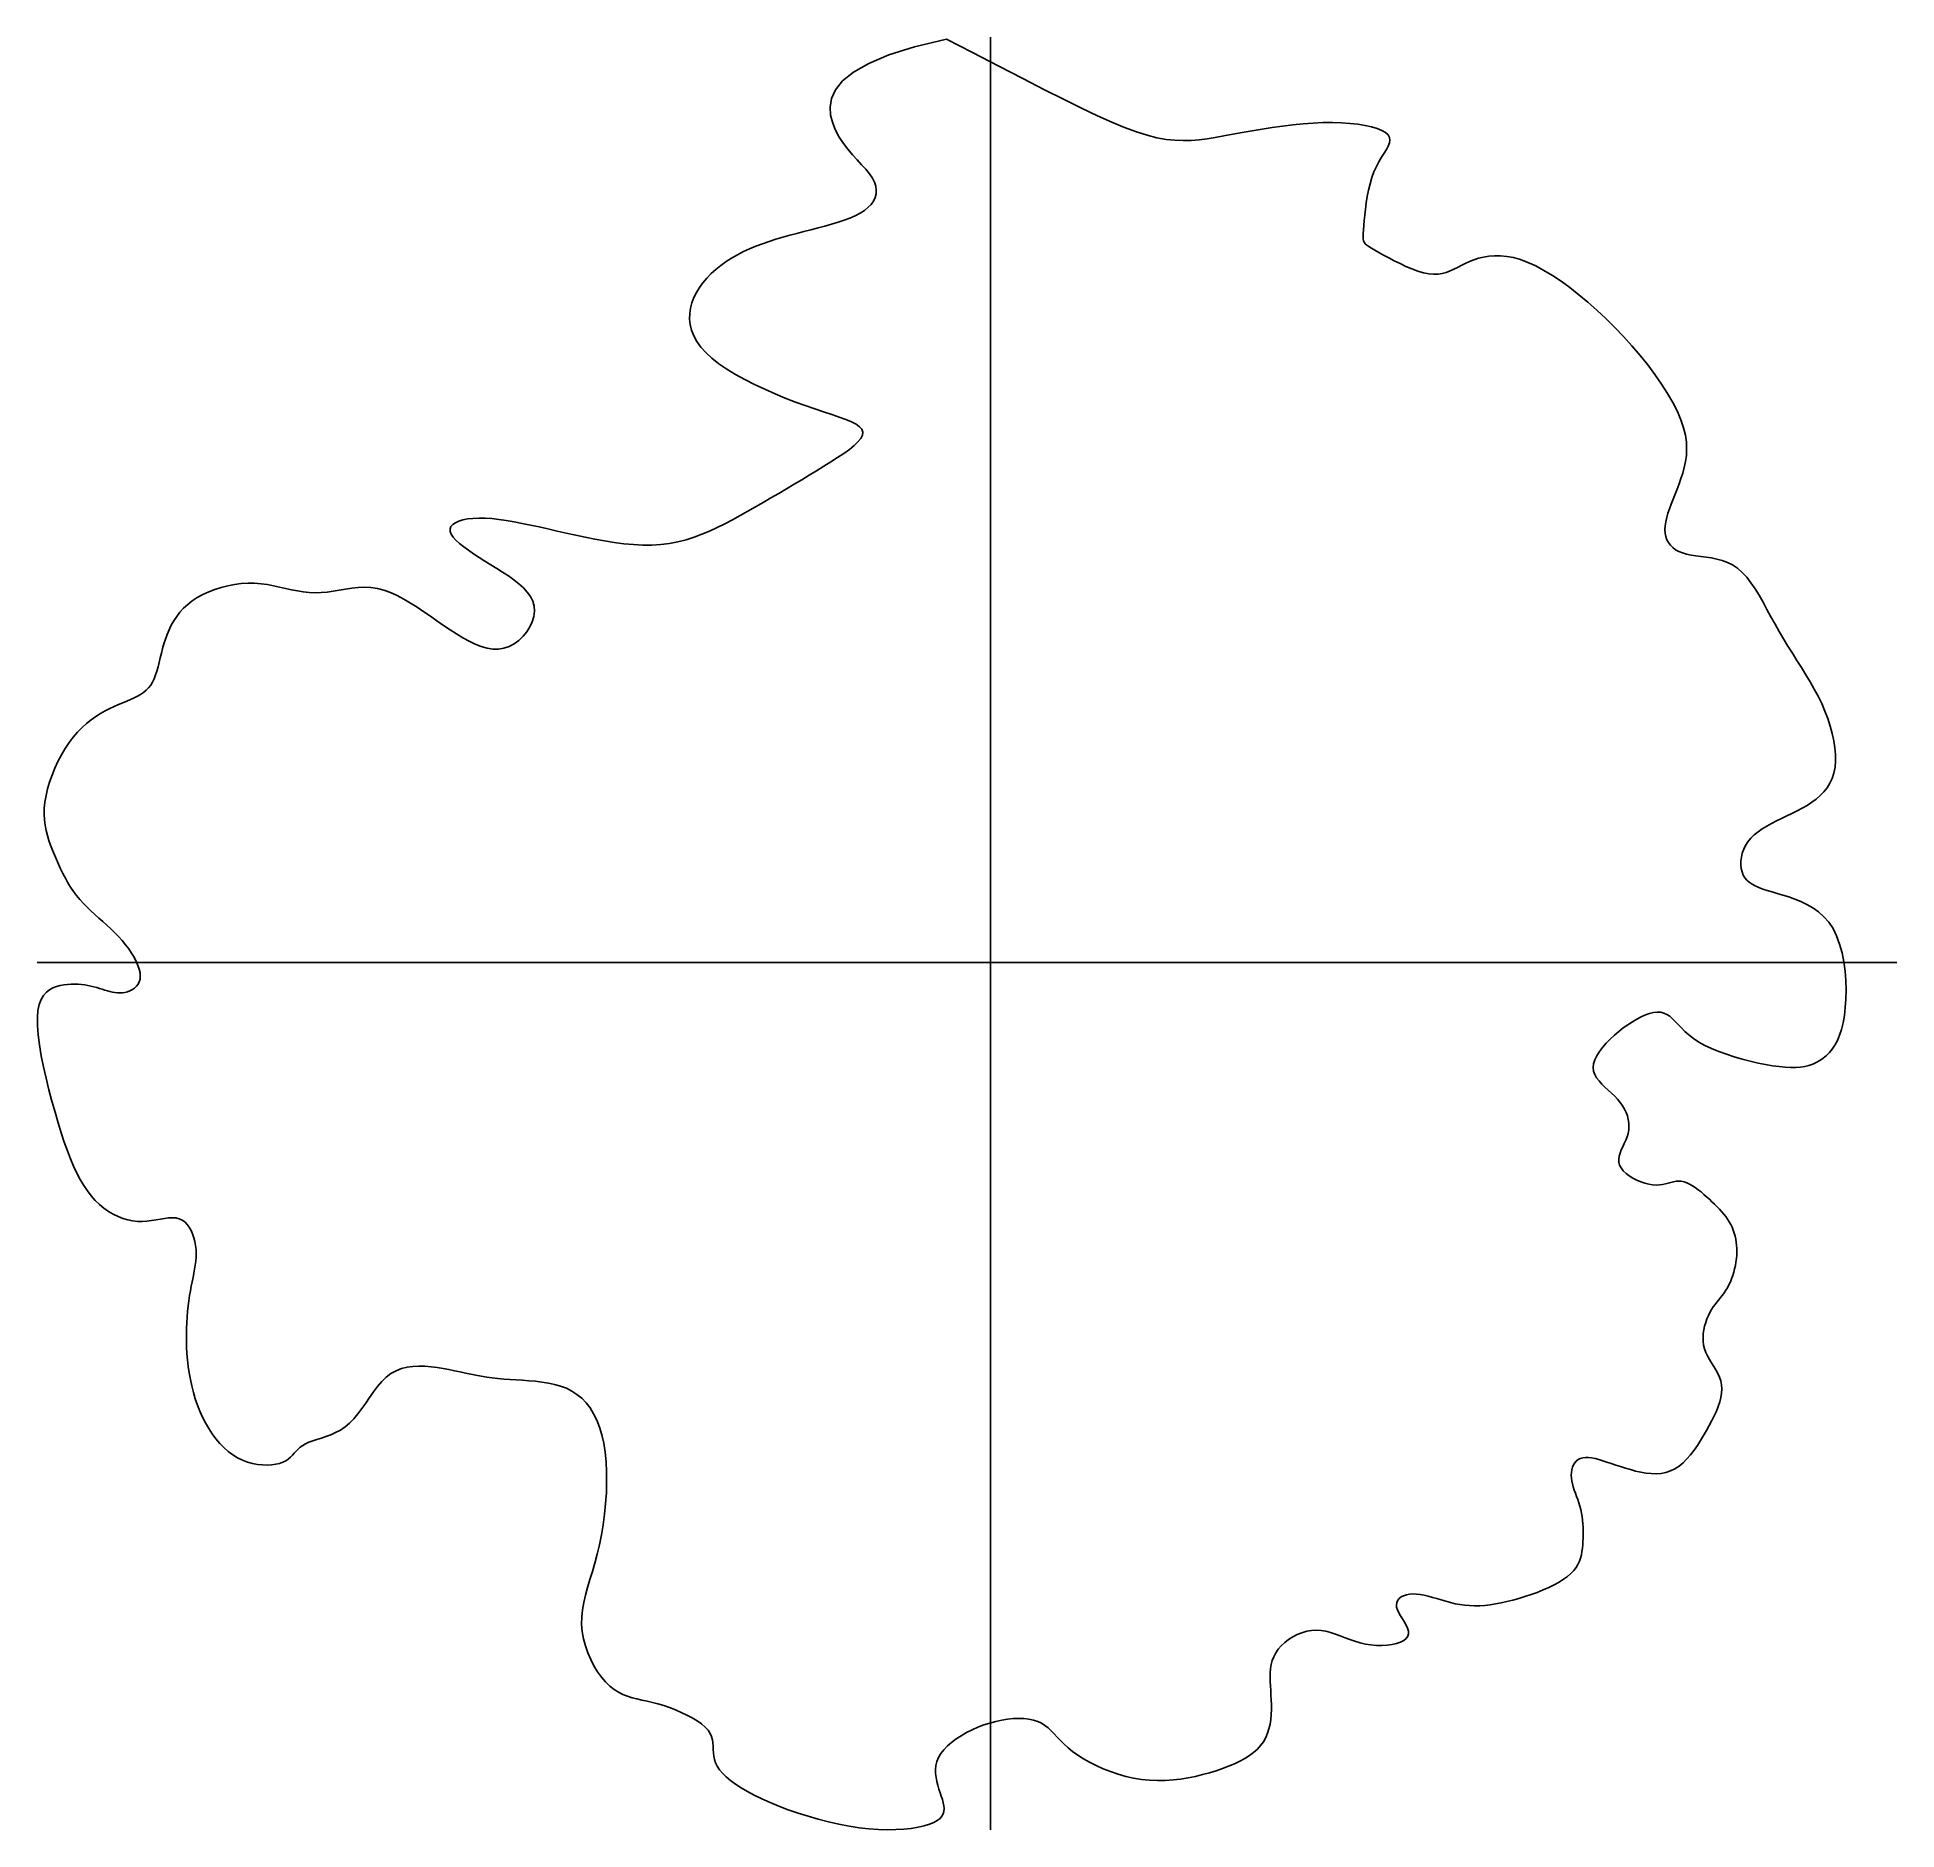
# Model space of a CAD drawing. Extents: x -5576 to 5301, y -5071 to 5410.
import ezdxf

# ---------------------------------------------------------------- set-up
doc = ezdxf.new("R2010")
doc.units = 0
doc.layers.get('0').update_dxf_attribs({"linetype": 'CONTINUOUS'})

msp = doc.modelspace()

# ---------------------------------------------------------------- linework, layer by layer
at = {"linetype": 'CONTINUOUS'}
for p, q in [((-445, 5354.17), (-594.76, 5306.59)), ((-258.44, 5399.37), (-445, 5354.17)), ((-106.21, 5320.55), (-258.44, 5399.37)), ((0, -5071.41), (0, 5409.95)), ((-712.47, 5256.97), (-801.52, 5205.96)), ((-594.76, 5306.59), (-712.47, 5256.97)), ((48.72, 5240.22), (-106.21, 5320.55)), ((188.96, 5167.69), (48.72, 5240.22)), ((-865.28, 5154.23), (-907.15, 5102.44)), ((-801.52, 5205.96), (-865.28, 5154.23)), ((315.64, 5102.7), (188.96, 5167.69)), ((-930.51, 5051.24), (-938.74, 5001.3)), ((-907.15, 5102.44), (-930.51, 5051.24)), ((429.85, 5044.99), (315.64, 5102.7)), ((532.72, 4994.29), (429.85, 5044.99)), ((-938.74, 5001.3), (-935.23, 4953.27)), ((-935.23, 4953.27), (-923.36, 4907.82)), ((-923.36, 4907.82), (-906.13, 4865.46)), ((625.34, 4950.35), (532.72, 4994.29)), ((708.83, 4912.89), (625.34, 4950.35)), ((784.3, 4881.67), (708.83, 4912.89)), ((1768.28, 4897.28), (1708.03, 4889.89)), ((1828.03, 4903.34), (1768.28, 4897.28)), ((1886.79, 4907.79), (1828.03, 4903.34)), ((1944.05, 4910.37), (1886.79, 4907.79)), ((1999.32, 4910.86), (1944.05, 4910.37)), ((2052.11, 4909.31), (1999.32, 4910.86)), ((2101.91, 4905.85), (2052.11, 4909.31)), ((2148.23, 4900.6), (2101.91, 4905.85)), ((2190.57, 4893.69), (2148.23, 4900.6)), ((-906.13, 4865.46), (-884.91, 4826.07)), ((-884.91, 4826.07), (-860.71, 4789.39)), ((-860.71, 4789.39), (-834.52, 4755.16)), ((852.86, 4856.41), (784.3, 4881.67)), ((915.58, 4836.82), (852.86, 4856.41)), ((973.37, 4822.42), (915.58, 4836.82)), ((1027.12, 4812.71), (973.37, 4822.42)), ((1077.71, 4807.19), (1027.12, 4812.71)), ((1126.01, 4805.33), (1077.71, 4807.19)), ((1172.89, 4806.63), (1126.01, 4805.33)), ((1219.25, 4810.58), (1172.89, 4806.63)), ((1265.96, 4816.68), (1219.25, 4810.58)), ((1313.89, 4824.41), (1265.96, 4816.68)), ((1363.93, 4833.27), (1313.89, 4824.41)), ((1416.72, 4842.78), (1363.93, 4833.27)), ((1472, 4852.64), (1416.72, 4842.78)), ((1529.27, 4862.55), (1472, 4852.64)), ((1588.03, 4872.25), (1529.27, 4862.55)), ((1647.78, 4881.45), (1588.03, 4872.25)), ((1708.03, 4889.89), (1647.78, 4881.45)), ((2228.44, 4885.23), (2190.57, 4893.69)), ((2261.34, 4875.36), (2228.44, 4885.23)), ((2288.76, 4864.19), (2261.34, 4875.36)), ((2310.22, 4851.85), (2288.76, 4864.19)), ((2325.21, 4838.45), (2310.22, 4851.85)), ((2333.48, 4824.09), (2325.21, 4838.45)), ((2325.46, 4773.58), (2332.71, 4791.84)), ((2332.71, 4791.84), (2335.68, 4808.61)), ((2335.68, 4808.61), (2333.48, 4824.09)), ((-834.52, 4755.16), (-807.34, 4723.12)), ((-807.34, 4723.12), (-780.15, 4693.01)), ((-780.15, 4693.01), (-753.96, 4664.56)), ((2256.42, 4653.62), (2271.62, 4682.06)), ((2271.62, 4682.06), (2287.02, 4708.08)), ((2287.02, 4708.08), (2301.73, 4731.89)), ((2301.73, 4731.89), (2314.84, 4753.66)), ((2314.84, 4753.66), (2325.46, 4773.58)), ((-753.96, 4664.56), (-729.76, 4637.52)), ((-729.76, 4637.52), (-708.55, 4611.62)), ((-708.55, 4611.62), (-691.31, 4586.6)), ((-691.31, 4586.6), (-678.85, 4562.25)), ((2219.56, 4553.27), (2230.03, 4588.95)), ((2230.03, 4588.95), (2242.32, 4622.6)), ((2242.32, 4622.6), (2256.42, 4653.62)), ((-675.42, 4472.25), (-685.34, 4451.91)), ((-678.85, 4562.25), (-671.2, 4538.57)), ((-669.65, 4493.52), (-675.42, 4472.25)), ((-671.2, 4538.57), (-668.19, 4515.64)), ((-668.19, 4515.64), (-669.65, 4493.52)), ((2197.43, 4441.41), (2203.42, 4478.76)), ((2203.42, 4478.76), (2210.74, 4516.29)), ((2210.74, 4516.29), (2219.56, 4553.27)), ((-822.32, 4352.46), (-855.97, 4339.63)), ((-791.25, 4366.21), (-822.32, 4352.46)), ((-763.14, 4381.04), (-791.25, 4366.21)), ((-738.3, 4397.06), (-763.14, 4381.04)), ((-716.95, 4414.25), (-738.3, 4397.06)), ((-699.24, 4432.56), (-716.95, 4414.25)), ((-685.34, 4451.91), (-699.24, 4432.56)), ((2185.74, 4337.88), (2188.75, 4370.24)), ((2188.75, 4370.24), (2192.59, 4404.99)), ((2192.59, 4404.99), (2197.43, 4441.41)), ((-1174.58, 4251.83), (-1215.4, 4240.43)), ((-1133.32, 4262.8), (-1174.58, 4251.83)), ((-1091.78, 4273.47), (-1133.32, 4262.8)), ((-1050.27, 4283.98), (-1091.78, 4273.47)), ((-1009.15, 4294.5), (-1050.27, 4283.98)), ((-968.8, 4305.16), (-1009.15, 4294.5)), ((-929.58, 4316.14), (-968.8, 4305.16)), ((-891.85, 4327.58), (-929.58, 4316.14)), ((-855.97, 4339.63), (-891.85, 4327.58)), ((2179.42, 4245.4), (2180.12, 4262.42)), ((2179.85, 4231.59), (2179.42, 4245.4)), ((2180.12, 4262.42), (2181.54, 4283.36)), ((2181.54, 4283.36), (2183.39, 4308.68)), ((2183.39, 4308.68), (2185.74, 4337.88)), ((-1480.74, 4138.19), (-1514.54, 4118.9)), ((-1445.72, 4156.06), (-1480.74, 4138.19)), ((-1409.57, 4172.64), (-1445.72, 4156.06)), ((-1372.4, 4188.05), (-1409.57, 4172.64)), ((-1334.29, 4202.41), (-1372.4, 4188.05)), ((-1295.36, 4215.84), (-1334.29, 4202.41)), ((-1255.69, 4228.47), (-1295.36, 4215.84)), ((-1215.4, 4240.43), (-1255.69, 4228.47)), ((2181.81, 4220.28), (2179.85, 4231.59)), ((2185.69, 4210.76), (2181.81, 4220.28)), ((2191.89, 4202.31), (2185.69, 4210.76)), ((2200.8, 4194.24), (2191.89, 4202.31)), ((2212.84, 4185.82), (2200.8, 4194.24)), ((2228.38, 4176.36), (2212.84, 4185.82)), ((2247.84, 4165.14), (2228.38, 4176.36)), ((2271.43, 4151.68), (2247.84, 4165.14)), ((2298.63, 4136.4), (2271.43, 4151.68)), ((2328.75, 4119.95), (2298.63, 4136.4)), ((-1634.38, 4027.39), (-1659.53, 4001.35)), ((-1607.11, 4052.25), (-1634.38, 4027.39)), ((-1577.91, 4075.86), (-1607.11, 4052.25)), ((-1546.98, 4098.1), (-1577.91, 4075.86)), ((-1514.54, 4118.9), (-1546.98, 4098.1)), ((2361.09, 4102.98), (2328.75, 4119.95)), ((2394.95, 4086.12), (2361.09, 4102.98)), ((2429.64, 4070.04), (2394.95, 4086.12)), ((2464.47, 4055.38), (2429.64, 4070.04)), ((2498.73, 4042.79), (2464.47, 4055.38)), ((2531.73, 4032.91), (2498.73, 4042.79)), ((2562.78, 4026.39), (2531.73, 4032.91)), ((2591.36, 4023.69), (2562.78, 4026.39)), ((2617.72, 4024.5), (2591.36, 4023.69)), ((2642.29, 4028.34), (2617.72, 4024.5)), ((2665.5, 4034.71), (2642.29, 4028.34)), ((2687.78, 4043.11), (2665.5, 4034.71)), ((2709.57, 4053.05), (2687.78, 4043.11)), ((2731.29, 4064.04), (2709.57, 4053.05)), ((2753.37, 4075.59), (2731.29, 4064.04)), ((2776.25, 4087.2), (2753.37, 4075.59)), ((2800.36, 4098.37), (2776.25, 4087.2)), ((2826.06, 4108.64), (2800.36, 4098.37)), ((2853.49, 4117.58), (2826.06, 4108.64)), ((2882.7, 4124.79), (2853.49, 4117.58)), ((2913.78, 4129.88), (2882.7, 4124.79)), ((2946.77, 4132.43), (2913.78, 4129.88)), ((2981.76, 4132.06), (2946.77, 4132.43)), ((3018.8, 4128.35), (2981.76, 4132.06)), ((3057.96, 4120.92), (3018.8, 4128.35)), ((3099.31, 4109.35), (3057.96, 4120.92)), ((3142.91, 4093.24), (3099.31, 4109.35)), ((3188.77, 4072.33), (3142.91, 4093.24)), ((3236.62, 4046.78), (3188.77, 4072.33)), ((3286.13, 4016.92), (3236.62, 4046.78)), ((-1720.28, 3917.14), (-1734.95, 3887.34)), ((-1702.68, 3946.13), (-1720.28, 3917.14)), ((-1682.37, 3974.23), (-1702.68, 3946.13)), ((-1659.53, 4001.35), (-1682.37, 3974.23)), ((3336.96, 3983.05), (3286.13, 4016.92)), ((3388.78, 3945.49), (3336.96, 3983.05)), ((3441.27, 3904.52), (3388.78, 3945.49)), ((-1754.75, 3825.71), (-1759.37, 3794.06)), ((-1746.52, 3856.83), (-1754.75, 3825.71)), ((-1734.95, 3887.34), (-1746.52, 3856.83)), ((3494.09, 3860.48), (3441.27, 3904.52)), ((3546.9, 3813.66), (3494.09, 3860.48)), ((3599.39, 3764.37), (3546.9, 3813.66)), ((-1759.37, 3794.06), (-1760.08, 3761.98)), ((-1760.08, 3761.98), (-1756.58, 3729.56)), ((-1756.58, 3729.56), (-1748.58, 3696.89)), ((3651.21, 3712.93), (3599.39, 3764.37)), ((3702.01, 3659.66), (3651.21, 3712.93)), ((-1748.58, 3696.89), (-1735.76, 3664.07)), ((-1735.76, 3664.07), (-1717.85, 3631.19)), ((-1717.85, 3631.19), (-1694.53, 3598.33)), ((-1694.53, 3598.33), (-1665.51, 3565.6)), ((3751.36, 3605), (3702.01, 3659.66)), ((3798.78, 3549.41), (3751.36, 3605)), ((-1665.51, 3565.6), (-1630.49, 3533.09)), ((-1630.49, 3533.09), (-1589.37, 3500.9)), ((-1589.37, 3500.9), (-1542.85, 3469.2)), ((3843.81, 3493.37), (3798.78, 3549.41)), ((3885.99, 3437.32), (3843.81, 3493.37)), ((-1542.85, 3469.2), (-1491.82, 3438.18)), ((-1491.82, 3438.18), (-1437.18, 3408.02)), ((-1437.18, 3408.02), (-1379.82, 3378.91)), ((-1379.82, 3378.91), (-1320.64, 3351.04)), ((3924.86, 3381.74), (3885.99, 3437.32)), ((3959.94, 3327.08), (3924.86, 3381.74)), ((-1320.64, 3351.04), (-1260.53, 3324.58)), ((-1260.53, 3324.58), (-1200.39, 3299.72)), ((-1200.39, 3299.72), (-1141.1, 3276.65)), ((-1141.1, 3276.65), (-1083.58, 3255.56)), ((3990.79, 3273.82), (3959.94, 3327.08)), ((4016.93, 3222.4), (3990.79, 3273.82)), ((-1083.58, 3255.56), (-1028.64, 3236.53)), ((-1028.64, 3236.53), (-976.93, 3219.29)), ((-976.93, 3219.29), (-928.99, 3203.47)), ((-928.99, 3203.47), (-885.39, 3188.69)), ((-885.39, 3188.69), (-846.7, 3174.6)), ((-846.7, 3174.6), (-813.48, 3160.81)), ((-813.48, 3160.81), (-786.29, 3146.96)), ((4037.9, 3173.29), (4016.93, 3222.4)), ((4053.39, 3126.85), (4037.9, 3173.29)), ((-786.29, 3146.96), (-765.7, 3132.68)), ((-758.8, 3064.5), (-775.45, 3044.07)), ((-765.7, 3132.68), (-752.27, 3117.59)), ((-748.92, 3083.63), (-758.8, 3064.5)), ((-752.27, 3117.59), (-746.56, 3101.34)), ((-746.56, 3101.34), (-748.92, 3083.63)), ((4063.79, 3082.97), (4053.39, 3126.85)), ((4069.61, 3041.43), (4063.79, 3082.97)), ((-894.42, 2951.89), (-933.44, 2926.84)), ((-858.34, 2976.26), (-894.42, 2951.89)), ((-825.98, 2999.83), (-858.34, 2976.26)), ((-798.1, 3022.47), (-825.98, 2999.83)), ((-775.45, 3044.07), (-798.1, 3022.47)), ((4064.93, 2928.72), (4069.65, 2964.52)), ((4071.39, 3002.02), (4069.61, 3041.43)), ((4069.65, 2964.52), (4071.39, 3002.02)), ((-1060.7, 2848.86), (-1104.68, 2822.3)), ((-1017.29, 2875.2), (-1060.7, 2848.86)), ((-974.65, 2901.24), (-1017.29, 2875.2)), ((-933.44, 2926.84), (-974.65, 2901.24)), ((4026.83, 2798.14), (4038.18, 2829.32)), ((4038.18, 2829.32), (4048.66, 2861.33)), ((4048.66, 2861.33), (4057.76, 2894.39)), ((4057.76, 2894.39), (4064.93, 2928.72)), ((-1238.98, 2742.24), (-1284.22, 2715.74)), ((-1193.92, 2768.89), (-1238.98, 2742.24)), ((-1149.11, 2795.61), (-1193.92, 2768.89)), ((-1104.68, 2822.3), (-1149.11, 2795.61)), ((3991.87, 2708.68), (4003.36, 2737.78)), ((4003.36, 2737.78), (4015.11, 2767.62)), ((4015.11, 2767.62), (4026.83, 2798.14)), ((-1464.81, 2613.12), (-1509.42, 2588.8)), ((-1419.91, 2638.08), (-1464.81, 2613.12)), ((-1374.78, 2663.57), (-1419.91, 2638.08)), ((-1329.52, 2689.48), (-1374.78, 2663.57)), ((-1284.22, 2715.74), (-1329.52, 2689.48)), ((3954.54, 2600.9), (3961.98, 2626.43)), ((3961.98, 2626.43), (3970.89, 2652.94)), ((3970.89, 2652.94), (3980.95, 2680.38)), ((3980.95, 2680.38), (3991.87, 2708.68)), ((-3156.12, 2548.85), (-3161.33, 2535.4)), ((-3161.33, 2535.4), (-3160.93, 2520.61)), ((-3160.93, 2520.61), (-3154.73, 2504.6)), ((-3145.67, 2560.89), (-3156.12, 2548.85)), ((-3154.73, 2504.6), (-3143.12, 2487.47)), ((-3130.35, 2571.42), (-3145.67, 2560.89)), ((-3110.52, 2580.35), (-3130.35, 2571.42)), ((-3086.54, 2587.57), (-3110.52, 2580.35)), ((-3058.79, 2593.01), (-3086.54, 2587.57)), ((-3027.62, 2596.57), (-3058.79, 2593.01)), ((-2993.41, 2598.16), (-3027.62, 2596.57)), ((-2956.5, 2597.67), (-2993.41, 2598.16)), ((-2917.24, 2595.09), (-2956.5, 2597.67)), ((-2875.79, 2590.56), (-2917.24, 2595.09)), ((-2832.29, 2584.3), (-2875.79, 2590.56)), ((-2786.86, 2576.53), (-2832.29, 2584.3)), ((-2739.64, 2567.47), (-2786.86, 2576.53)), ((-2690.77, 2557.33), (-2739.64, 2567.47)), ((-2640.37, 2546.33), (-2690.77, 2557.33)), ((-2588.57, 2534.68), (-2640.37, 2546.33)), ((-2535.52, 2522.59), (-2588.57, 2534.68)), ((-2481.34, 2510.3), (-2535.52, 2522.59)), ((-2426.19, 2498.02), (-2481.34, 2510.3)), ((-1688.54, 2503.25), (-1734.48, 2486.18)), ((-1643.26, 2522.33), (-1688.54, 2503.25)), ((-1598.45, 2543.13), (-1643.26, 2522.33)), ((-1553.91, 2565.38), (-1598.45, 2543.13)), ((-1509.42, 2588.8), (-1553.91, 2565.38)), ((3943.95, 2530.87), (3945.23, 2553.06)), ((3945.27, 2509.91), (3943.95, 2530.87)), ((3945.23, 2553.06), (3948.86, 2576.43)), ((3949.21, 2490.25), (3945.27, 2509.91)), ((3948.86, 2576.43), (3954.54, 2600.9)), ((-3143.12, 2487.47), (-3126.67, 2469.36)), ((-3126.67, 2469.36), (-3105.95, 2450.38)), ((-3105.95, 2450.38), (-3081.51, 2430.66)), ((-3081.51, 2430.66), (-3053.92, 2410.33)), ((-3053.92, 2410.33), (-3023.75, 2389.5)), ((-2370.31, 2486.08), (-2426.19, 2498.02)), ((-2313.96, 2474.82), (-2370.31, 2486.08)), ((-2257.42, 2464.58), (-2313.96, 2474.82)), ((-2200.94, 2455.69), (-2257.42, 2464.58)), ((-2144.8, 2448.5), (-2200.94, 2455.69)), ((-2089.25, 2443.35), (-2144.8, 2448.5)), ((-2034.57, 2440.57), (-2089.25, 2443.35)), ((-1981.01, 2440.57), (-2034.57, 2440.57)), ((-1928.85, 2443.49), (-1981.01, 2440.57)), ((-1878.27, 2449.77), (-1928.85, 2443.49)), ((-1829.14, 2459.16), (-1878.27, 2449.77)), ((-1781.28, 2471.39), (-1829.14, 2459.16)), ((-1734.48, 2486.18), (-1781.28, 2471.39)), ((3955.74, 2471.95), (3949.21, 2490.25)), ((3964.81, 2455.06), (3955.74, 2471.95)), ((3976.41, 2439.65), (3964.81, 2455.06)), ((3990.49, 2425.79), (3976.41, 2439.65)), ((4007.03, 2413.53), (3990.49, 2425.79)), ((4025.99, 2402.94), (4007.03, 2413.53)), ((4047.33, 2394.07), (4025.99, 2402.94)), ((4071.03, 2386.98), (4047.33, 2394.07)), ((-3023.75, 2389.5), (-2991.56, 2368.3)), ((-2991.56, 2368.3), (-2957.9, 2346.86)), ((-2957.9, 2346.86), (-2923.35, 2325.29)), ((-2923.35, 2325.29), (-2888.49, 2303.68)), ((-2888.49, 2303.68), (-2853.96, 2281.92)), ((4096.99, 2381.63), (4071.03, 2386.98)), ((4124.86, 2377.44), (4096.99, 2381.63)), ((4154.27, 2373.75), (4124.86, 2377.44)), ((4184.8, 2369.87), (4154.27, 2373.75)), ((4216.06, 2365.13), (4184.8, 2369.87)), ((4247.66, 2358.85), (4216.06, 2365.13)), ((4279.18, 2350.35), (4247.66, 2358.85)), ((4310.24, 2338.95), (4279.18, 2350.35)), ((4340.44, 2323.97), (4310.24, 2338.95)), ((4369.39, 2304.74), (4340.44, 2323.97)), ((4396.78, 2280.78), (4369.39, 2304.74)), ((-4536.85, 2181.09), (-4573.02, 2167.2)), ((-4499.29, 2192.94), (-4536.85, 2181.09)), ((-4460.73, 2202.63), (-4499.29, 2192.94)), ((-4421.58, 2210.04), (-4460.73, 2202.63)), ((-4382.23, 2215.05), (-4421.58, 2210.04)), ((-4343.08, 2217.53), (-4382.23, 2215.05)), ((-4304.53, 2217.36), (-4343.08, 2217.53)), ((-4266.88, 2214.53), (-4304.53, 2217.36)), ((-4230.09, 2209.51), (-4266.88, 2214.53)), ((-4194.04, 2202.89), (-4230.09, 2209.51)), ((-4158.58, 2195.25), (-4194.04, 2202.89)), ((-4123.58, 2187.18), (-4158.58, 2195.25)), ((-4088.91, 2179.26), (-4123.58, 2187.18)), ((-4054.45, 2172.08), (-4088.91, 2179.26)), ((-3809.03, 2177.29), (-3845, 2171.25)), ((-3772.74, 2183.32), (-3809.03, 2177.29)), ((-3736.11, 2188.59), (-3772.74, 2183.32)), ((-3699.15, 2192.31), (-3736.11, 2188.59)), ((-3661.85, 2193.72), (-3699.15, 2192.31)), ((-3624.23, 2192.05), (-3661.85, 2193.72)), ((-3586.28, 2186.52), (-3624.23, 2192.05)), ((-3548.01, 2176.59), (-3586.28, 2186.52)), ((-3509.47, 2162.59), (-3548.01, 2176.59)), ((-2853.96, 2281.92), (-2820.42, 2259.85)), ((-2820.42, 2259.85), (-2788.54, 2237.31)), ((-2788.54, 2237.31), (-2758.98, 2214.16)), ((-2758.98, 2214.16), (-2732.4, 2190.24)), ((-2732.4, 2190.24), (-2709.48, 2165.4)), ((4422.78, 2252.44), (4396.78, 2280.78)), ((4447.65, 2220.28), (4422.78, 2252.44)), ((4471.67, 2184.85), (4447.65, 2220.28)), ((4495.08, 2146.71), (4471.67, 2184.85)), ((-4719.84, 2071.61), (-4741.19, 2048.2)), ((-4695.91, 2093.78), (-4719.84, 2071.61)), ((-4669.19, 2114.57), (-4695.91, 2093.78)), ((-4639.58, 2133.82), (-4669.19, 2114.57)), ((-4607.39, 2151.4), (-4639.58, 2133.82)), ((-4573.02, 2167.2), (-4607.39, 2151.4)), ((-4020.05, 2166.23), (-4054.45, 2172.08)), ((-3985.58, 2162.29), (-4020.05, 2166.23)), ((-3950.92, 2160.85), (-3985.58, 2162.29)), ((-3915.94, 2162.26), (-3950.92, 2160.85)), ((-3880.64, 2165.99), (-3915.94, 2162.26)), ((-3845, 2171.25), (-3880.64, 2165.99)), ((-3470.73, 2145.07), (-3509.47, 2162.59)), ((-3431.87, 2124.59), (-3470.73, 2145.07)), ((-3392.93, 2101.71), (-3431.87, 2124.59)), ((-3354, 2076.98), (-3392.93, 2101.71)), ((-3315.13, 2050.96), (-3354, 2076.98)), ((-2709.48, 2165.4), (-2690.86, 2139.47)), ((-2690.86, 2139.47), (-2677.21, 2112.31)), ((-2677.21, 2112.31), (-2669.2, 2083.77)), ((-2669.2, 2083.77), (-2667.29, 2053.83)), ((4518.17, 2106.41), (4495.08, 2146.71)), ((4541.18, 2064.5), (4518.17, 2106.41)), ((-4791.71, 1972.12), (-4804.71, 1945.32)), ((-4776.93, 1998.3), (-4791.71, 1972.12)), ((-4760.15, 2023.71), (-4776.93, 1998.3)), ((-4741.19, 2048.2), (-4760.15, 2023.71)), ((-3276.4, 2024.19), (-3315.13, 2050.96)), ((-3237.86, 1997.24), (-3276.4, 2024.19)), ((-3199.59, 1970.66), (-3237.86, 1997.24)), ((-3161.65, 1945), (-3199.59, 1970.66)), ((-2694.04, 1962.15), (-2712.02, 1933.44)), ((-2680.24, 1992.28), (-2694.04, 1962.15)), ((-2671.14, 2023.08), (-2680.24, 1992.28)), ((-2667.29, 2053.83), (-2671.14, 2023.08)), ((4564.4, 2021.55), (4541.18, 2064.5)), ((4588.08, 1978.1), (4564.4, 2021.55)), ((4612.49, 1934.71), (4588.08, 1978.1)), ((-4834.94, 1862.76), (-4842.77, 1835.04)), ((-4826.12, 1890.49), (-4834.94, 1862.76)), ((-4816.11, 1918.06), (-4826.12, 1890.49)), ((-4804.71, 1945.32), (-4816.11, 1918.06)), ((-3124.1, 1920.75), (-3161.65, 1945)), ((-3087.02, 1898.42), (-3124.1, 1920.75)), ((-3050.47, 1878.5), (-3087.02, 1898.42)), ((-3014.52, 1861.47), (-3050.47, 1878.5)), ((-2979.22, 1847.83), (-3014.52, 1861.47)), ((-2785.71, 1863.23), (-2815.09, 1847.59)), ((-2758.38, 1883.24), (-2785.71, 1863.23)), ((-2733.64, 1906.89), (-2758.38, 1883.24)), ((-2712.02, 1933.44), (-2733.64, 1906.89)), ((4637.8, 1891.83), (4612.49, 1934.71)), ((4663.81, 1849.44), (4637.8, 1891.83)), ((4690.21, 1807.42), (4663.81, 1849.44)), ((-4862.96, 1754.04), (-4869.47, 1728.48)), ((-4856.52, 1780.47), (-4862.96, 1754.04)), ((-4849.88, 1807.54), (-4856.52, 1780.47)), ((-4842.77, 1835.04), (-4849.88, 1807.54)), ((-2944.66, 1838.08), (-2979.22, 1847.83)), ((-2910.89, 1832.71), (-2944.66, 1838.08)), ((-2877.98, 1832.21), (-2910.89, 1832.71)), ((-2846, 1837.07), (-2877.98, 1832.21)), ((-2815.09, 1847.59), (-2846, 1837.07)), ((4716.72, 1765.64), (4690.21, 1807.42)), ((4743.02, 1723.99), (4716.72, 1765.64)), ((-4901.47, 1639.19), (-4912.29, 1621.18)), ((-4892.05, 1659.14), (-4901.47, 1639.19)), ((-4883.75, 1680.81), (-4892.05, 1659.14)), ((-4876.31, 1704), (-4883.75, 1680.81)), ((-4869.47, 1728.48), (-4876.31, 1704)), ((4768.83, 1682.33), (4743.02, 1723.99)), ((4793.84, 1640.56), (4768.83, 1682.33)), ((4817.76, 1598.54), (4793.84, 1640.56)), ((-5052.49, 1528.25), (-5075.78, 1518.49)), ((-5030.32, 1537.71), (-5052.49, 1528.25)), ((-5009.35, 1547.17), (-5030.32, 1537.71)), ((-4989.64, 1556.93), (-5009.35, 1547.17)), ((-4971.25, 1567.31), (-4989.64, 1556.93)), ((-4954.26, 1578.62), (-4971.25, 1567.31)), ((-4938.72, 1591.16), (-4954.26, 1578.62)), ((-4924.71, 1605.25), (-4938.72, 1591.16)), ((-4912.29, 1621.18), (-4924.71, 1605.25)), ((4840.29, 1556.14), (4817.76, 1598.54)), ((4861.12, 1513.26), (4840.29, 1556.14)), ((-5260, 1418.96), (-5287.11, 1397.59)), ((-5232.69, 1438.11), (-5260, 1418.96)), ((-5205.39, 1455.25), (-5232.69, 1438.11)), ((-5178.28, 1470.61), (-5205.39, 1455.25)), ((-5151.56, 1484.4), (-5178.28, 1470.61)), ((-5125.45, 1496.82), (-5151.56, 1484.4)), ((-5100.13, 1508.11), (-5125.45, 1496.82)), ((-5075.78, 1518.49), (-5100.13, 1508.11)), ((4879.99, 1469.84), (4861.12, 1513.26)), ((4896.7, 1426.14), (4879.99, 1469.84)), ((4911.1, 1382.5), (4896.7, 1426.14)), ((-5365.26, 1318), (-5389.59, 1285.71)), ((-5339.94, 1347.32), (-5365.26, 1318)), ((-5313.82, 1373.78), (-5339.94, 1347.32)), ((-5287.11, 1397.59), (-5313.82, 1373.78)), ((4923, 1339.27), (4911.1, 1382.5)), ((4932.26, 1296.77), (4923, 1339.27)), ((-5434.47, 1213.85), (-5454.62, 1175.27)), ((-5412.73, 1250.83), (-5434.47, 1213.85)), ((-5389.59, 1285.71), (-5412.73, 1250.83)), ((4938.69, 1255.36), (4932.26, 1296.77)), ((4942.15, 1215.36), (4938.69, 1255.36)), ((4942.45, 1177.12), (4942.15, 1215.36)), ((-5489.36, 1095.26), (-5503.55, 1054.83)), ((-5472.99, 1135.57), (-5489.36, 1095.26)), ((-5454.62, 1175.27), (-5472.99, 1135.57)), ((4922.89, 1076.25), (4932.95, 1107.27)), ((4932.95, 1107.27), (4939.44, 1140.98)), ((4939.44, 1140.98), (4942.45, 1177.12)), ((-5515.35, 1014.76), (-5524.57, 975.56)), ((-5503.55, 1054.83), (-5515.35, 1014.76)), ((4852.14, 975.58), (4873.81, 997.66)), ((4873.81, 997.66), (4893.02, 1021.66)), ((4893.02, 1021.66), (4909.48, 1047.78)), ((4909.48, 1047.78), (4922.89, 1076.25)), ((-5534.52, 901.6), (-5535.33, 867.16)), ((-5531, 937.71), (-5534.52, 901.6)), ((-5524.57, 975.56), (-5531, 937.71)), ((4656.96, 856.39), (4687.36, 871.14)), ((4687.36, 871.14), (4717.47, 886.28)), ((4717.47, 886.28), (4746.92, 902.05)), ((4746.92, 902.05), (4775.42, 918.64)), ((4775.42, 918.64), (4802.65, 936.29)), ((4802.65, 936.29), (4828.32, 955.19)), ((4828.32, 955.19), (4852.14, 975.58)), ((-5535.33, 867.16), (-5533.68, 834.19)), ((-5533.68, 834.19), (-5529.85, 802.52)), ((-5529.85, 802.52), (-5524.09, 771.96)), ((-5524.09, 771.96), (-5516.68, 742.32)), ((4466.4, 746.28), (4488.68, 764.26)), ((4488.68, 764.26), (4513.22, 781.13)), ((4513.22, 781.13), (4539.65, 797.11)), ((4539.65, 797.11), (4567.6, 812.41)), ((4567.6, 812.41), (4596.71, 827.24)), ((4596.71, 827.24), (4626.62, 841.83)), ((4626.62, 841.83), (4656.96, 856.39)), ((-5516.68, 742.32), (-5507.87, 713.43)), ((-5507.87, 713.43), (-5497.94, 685.08)), ((-5497.94, 685.08), (-5487.14, 657.11)), ((-5487.14, 657.11), (-5475.75, 629.33)), ((4396.97, 638.42), (4405.17, 661.58)), ((4405.17, 661.58), (4416.15, 684.3)), ((4416.15, 684.3), (4429.98, 706.22)), ((4429.98, 706.22), (4446.74, 726.97)), ((4446.74, 726.97), (4466.4, 746.28)), ((-5475.75, 629.33), (-5463.96, 601.59)), ((-5463.96, 601.59), (-5451.75, 573.95)), ((-5451.75, 573.95), (-5439, 546.49)), ((-5439, 546.49), (-5425.62, 519.31)), ((4388.41, 570.07), (4388.66, 592.3)), ((4390.69, 548.89), (4388.41, 570.07)), ((4388.66, 592.3), (4391.49, 615.21)), ((4395.42, 529.12), (4390.69, 548.89)), ((4391.49, 615.21), (4396.97, 638.42)), ((-5425.62, 519.31), (-5411.52, 492.5)), ((-5411.52, 492.5), (-5396.59, 466.16)), ((-5396.59, 466.16), (-5380.73, 440.36)), ((-5380.73, 440.36), (-5363.84, 415.22)), ((4402.54, 511.15), (4395.42, 529.12)), ((4411.98, 495.23), (4402.54, 511.15)), ((4423.75, 481.18), (4411.98, 495.23)), ((4437.84, 468.74), (4423.75, 481.18)), ((4454.25, 457.62), (4437.84, 468.74)), ((4472.98, 447.56), (4454.25, 457.62)), ((4494.03, 438.26), (4472.98, 447.56)), ((4517.4, 429.46), (4494.03, 438.26)), ((-5363.84, 415.22), (-5345.83, 390.82)), ((-5345.83, 390.82), (-5326.59, 367.25)), ((-5326.59, 367.25), (-5306.08, 344.55)), ((-5306.08, 344.55), (-5284.48, 322.6)), ((4543.1, 420.87), (4517.4, 429.46)), ((4571.11, 412.22), (4543.1, 420.87)), ((4601.44, 403.23), (4571.11, 412.22)), ((4633.99, 393.59), (4601.44, 403.23)), ((4668.23, 382.84), (4633.99, 393.59)), ((4703.53, 370.48), (4668.23, 382.84)), ((4739.26, 356.03), (4703.53, 370.48)), ((4774.79, 338.99), (4739.26, 356.03)), ((4809.49, 318.86), (4774.79, 338.99)), ((-5284.48, 322.6), (-5262.01, 301.2)), ((-5262.01, 301.2), (-5238.92, 280.17)), ((-5238.92, 280.17), (-5215.43, 259.32)), ((-5215.43, 259.32), (-5191.77, 238.48)), ((-5191.77, 238.48), (-5168.18, 217.45)), ((4842.74, 295.16), (4809.49, 318.86)), ((4873.9, 267.38), (4842.74, 295.16)), ((4902.33, 235.05), (4873.9, 267.38)), ((4927.42, 197.65), (4902.33, 235.05)), ((-5168.18, 217.45), (-5144.89, 196.04)), ((-5144.89, 196.04), (-5122.13, 174.09)), ((-5122.13, 174.09), (-5100.13, 151.39)), ((-5100.13, 151.39), (-5079.12, 127.84)), ((-5079.12, 127.84), (-5059.34, 103.65)), ((4948.67, 154.96), (4927.42, 197.65)), ((4966.14, 107.73), (4948.67, 154.96)), ((-5576.18, 0), (5300.52, 0)), ((-5059.34, 103.65), (-5041.01, 79.08)), ((-5041.01, 79.08), (-5024.38, 54.42)), ((-5024.38, 54.42), (-5009.67, 29.95)), ((-5009.67, 29.95), (-4997.11, 5.94)), ((-4997.11, 5.94), (-4986.94, -17.33)), ((4980.03, 56.99), (4966.14, 107.73)), ((4990.54, 3.75), (4980.03, 56.99)), ((4997.87, -50.97), (4990.54, 3.75)), ((-4986.94, -17.33), (-4979.39, -39.58)), ((-4979.39, -39.58), (-4974.69, -60.53)), ((-4974.66, -97.49), (-4979.21, -113.26)), ((-4974.69, -60.53), (-4973.07, -79.91)), ((-4973.07, -79.91), (-4974.66, -97.49)), ((5002.21, -106.15), (4997.87, -50.97)), ((5003.77, -160.78), (5002.21, -106.15)), ((-5552.92, -216.59), (-5563.88, -245.42)), ((-5539.04, -193.09), (-5552.92, -216.59)), ((-5522.71, -174.34), (-5539.04, -193.09)), ((-5504.39, -159.75), (-5522.71, -174.34)), ((-5484.54, -148.74), (-5504.39, -159.75)), ((-5463.64, -140.72), (-5484.54, -148.74)), ((-5442.13, -135.11), (-5463.64, -140.72)), ((-5420.5, -131.31), (-5442.13, -135.11)), ((-5399.12, -128.82), (-5420.5, -131.31)), ((-5378.11, -127.48), (-5399.12, -128.82)), ((-5357.49, -127.19), (-5378.11, -127.48)), ((-5337.31, -127.85), (-5357.49, -127.19)), ((-5317.59, -129.37), (-5337.31, -127.85)), ((-5298.37, -131.66), (-5317.59, -129.37)), ((-5279.68, -134.64), (-5298.37, -131.66)), ((-5261.56, -138.19), (-5279.68, -134.64)), ((-5244.03, -142.25), (-5261.56, -138.19)), ((-5227.13, -146.7), (-5244.03, -142.25)), ((-5210.88, -151.45), (-5227.13, -146.7)), ((-5195.19, -156.32), (-5210.88, -151.45)), ((-5179.96, -161.12), (-5195.19, -156.32)), ((-5165.1, -165.69), (-5179.96, -161.12)), ((-5150.51, -169.82), (-5165.1, -165.69)), ((-5136.08, -173.34), (-5150.51, -169.82)), ((-5121.72, -176.05), (-5136.08, -173.34)), ((-5107.32, -177.78), (-5121.72, -176.05)), ((-5092.79, -178.34), (-5107.32, -177.78)), ((-5078.03, -177.54), (-5092.79, -178.34)), ((-5063.01, -175.22), (-5078.03, -177.54)), ((-5048.02, -171.33), (-5063.01, -175.22)), ((-5033.43, -165.84), (-5048.02, -171.33)), ((-5019.61, -158.72), (-5033.43, -165.84)), ((-5006.91, -149.93), (-5019.61, -158.72)), ((-4995.7, -139.44), (-5006.91, -149.93)), ((-4986.34, -127.23), (-4995.7, -139.44)), ((-4979.21, -113.26), (-4986.34, -127.23)), ((4999.33, -264.3), (5002.74, -213.84)), ((5002.74, -213.84), (5003.77, -160.78)), ((-5571.46, -280.18), (-5575.2, -321.44)), ((-5575.2, -321.44), (-5574.78, -369.51)), ((-5563.88, -245.42), (-5571.46, -280.18)), ((3779.73, -330.93), (3805.22, -317.62)), ((3805.22, -317.62), (3830.05, -306.71)), ((3830.05, -306.71), (3854.05, -298.42)), ((3854.05, -298.42), (3877.05, -292.97)), ((3877.05, -292.97), (3898.9, -290.57)), ((3898.9, -290.57), (3919.41, -291.43)), ((3919.41, -291.43), (3938.44, -295.79)), ((3938.44, -295.79), (3955.95, -303.73)), ((3955.95, -303.73), (3972.42, -314.91)), ((3972.42, -314.91), (3988.51, -328.86)), ((4986.12, -353.61), (4993.72, -311.16)), ((4993.72, -311.16), (4999.33, -264.3)), ((-5574.78, -369.51), (-5570.51, -423.57)), ((-5570.51, -423.57), (-5562.87, -482.49)), ((3623.77, -448.96), (3648.61, -425.94)), ((3648.61, -425.94), (3674.51, -403.91)), ((3674.51, -403.91), (3700.93, -383.15)), ((3700.93, -383.15), (3727.42, -363.91)), ((3727.42, -363.91), (3753.74, -346.44)), ((3753.74, -346.44), (3779.73, -330.93)), ((3988.51, -328.86), (4004.82, -345.13)), ((4004.82, -345.13), (4021.99, -363.24)), ((4021.99, -363.24), (4040.66, -382.75)), ((4040.66, -382.75), (4061.45, -403.17)), ((4061.45, -403.17), (4085, -424.06)), ((4085, -424.06), (4111.92, -444.95)), ((4952.71, -455.98), (4965.48, -425.74)), ((4965.48, -425.74), (4976.66, -391.71)), ((4976.66, -391.71), (4986.12, -353.61)), ((-5562.87, -482.49), (-5552.3, -545.18)), ((3545.63, -545.34), (3560.92, -521.15)), ((3560.92, -521.15), (3579.4, -496.84)), ((3579.4, -496.84), (3600.52, -472.69)), ((3600.52, -472.69), (3623.77, -448.96)), ((4111.92, -444.95), (4142.85, -465.38)), ((4142.85, -465.38), (4178.19, -484.94)), ((4178.19, -484.94), (4217.38, -503.49)), ((4217.38, -503.49), (4259.61, -520.92)), ((4259.61, -520.92), (4304.1, -537.15)), ((4304.1, -537.15), (4350.05, -552.09)), ((4888.35, -544.56), (4906.16, -526.72)), ((4906.16, -526.72), (4922.91, -506.19)), ((4922.91, -506.19), (4938.47, -482.71)), ((4938.47, -482.71), (4952.71, -455.98)), ((-5552.3, -545.18), (-5539.29, -610.53)), ((-5539.29, -610.53), (-5524.28, -677.41)), ((3524.15, -614.4), (3526.71, -592.24)), ((3526.68, -635.4), (3524.15, -614.4)), ((3533.78, -655.35), (3526.68, -635.4)), ((3526.71, -592.24), (3534.05, -569.13)), ((3534.05, -569.13), (3545.63, -545.34)), ((4350.05, -552.09), (4396.66, -565.64)), ((4396.66, -565.64), (4443.13, -577.71)), ((4443.13, -577.71), (4488.68, -588.21)), ((4488.68, -588.21), (4532.51, -597.04)), ((4532.51, -597.04), (4573.81, -604.12)), ((4573.81, -604.12), (4611.98, -609.36)), ((4611.98, -609.36), (4647.1, -612.75)), ((4647.1, -612.75), (4679.43, -614.3)), ((4679.43, -614.3), (4709.25, -613.99)), ((4709.25, -613.99), (4736.81, -611.84)), ((4736.81, -611.84), (4762.38, -607.83)), ((4762.38, -607.83), (4786.22, -601.97)), ((4786.22, -601.97), (4808.61, -594.27)), ((4808.61, -594.27), (4829.8, -584.71)), ((4829.8, -584.71), (4850.07, -573.3)), ((4850.07, -573.3), (4869.61, -559.99)), ((4869.61, -559.99), (4888.35, -544.56)), ((-5524.28, -677.41), (-5507.75, -744.73)), ((-5507.75, -744.73), (-5490.16, -811.37)), ((3544.73, -674.44), (3533.78, -655.35)), ((3558.8, -692.85), (3544.73, -674.44)), ((3575.25, -710.77), (3558.8, -692.85)), ((3593.36, -728.38), (3575.25, -710.77)), ((3612.4, -745.87), (3593.36, -728.38)), ((3631.64, -763.42), (3612.4, -745.87)), ((-5490.16, -811.37), (-5471.97, -876.22)), ((3650.34, -781.21), (3631.64, -763.42)), ((3667.78, -799.44), (3650.34, -781.21)), ((3683.35, -818.23), (3667.78, -799.44)), ((3696.9, -837.55), (3683.35, -818.23)), ((3708.39, -857.3), (3696.9, -837.55)), ((3717.79, -877.38), (3708.39, -857.3)), ((-5471.97, -876.22), (-5453.65, -938.17)), ((-5453.65, -938.17), (-5435.55, -996.33)), ((3725.07, -897.72), (3717.79, -877.38)), ((3730.2, -918.2), (3725.07, -897.72)), ((3733.14, -938.75), (3730.2, -918.2)), ((3732.32, -979.67), (3733.86, -959.27)), ((3733.86, -959.27), (3733.14, -938.75)), ((-5435.55, -996.33), (-5417.62, -1050.63)), ((-5417.62, -1050.63), (-5399.69, -1101.23)), ((3689.16, -1096.2), (3697.49, -1077.55)), ((3697.49, -1077.55), (3706.29, -1058.59)), ((3706.29, -1058.59), (3714.85, -1039.31)), ((3714.85, -1039.31), (3722.49, -1019.73)), ((3722.49, -1019.73), (3728.51, -999.85)), ((3728.51, -999.85), (3732.32, -979.67)), ((-5399.69, -1101.23), (-5381.6, -1148.29)), ((-5381.6, -1148.29), (-5363.17, -1191.95)), ((-5363.17, -1191.95), (-5344.25, -1232.38)), ((3673.91, -1150.33), (3676.67, -1132.59)), ((3674.39, -1167.75), (3673.91, -1150.33)), ((3678.82, -1184.87), (3674.39, -1167.75)), ((3676.67, -1132.59), (3681.99, -1114.55)), ((3687.66, -1201.64), (3678.82, -1184.87)), ((3681.99, -1114.55), (3689.16, -1096.2)), ((-5344.25, -1232.38), (-5324.67, -1269.72)), ((-5324.67, -1269.72), (-5304.26, -1304.13)), ((-5304.26, -1304.13), (-5282.85, -1335.76)), ((3700.51, -1217.87), (3687.66, -1201.64)), ((3716.75, -1233.33), (3700.51, -1217.87)), ((3735.73, -1247.79), (3716.75, -1233.33)), ((3756.84, -1261.01), (3735.73, -1247.79)), ((3779.43, -1272.77), (3756.84, -1261.01)), ((3802.89, -1282.84), (3779.43, -1272.77)), ((3826.58, -1290.97), (3802.89, -1282.84)), ((3849.88, -1296.95), (3826.58, -1290.97)), ((3872.14, -1300.54), (3849.88, -1296.95)), ((3892.89, -1301.63), (3872.14, -1300.54)), ((3912.2, -1300.61), (3892.89, -1301.63)), ((3930.27, -1298.02), (3912.2, -1300.61)), ((3947.32, -1294.37), (3930.27, -1298.02)), ((3963.57, -1290.18), (3947.32, -1294.37)), ((3979.22, -1285.97), (3963.57, -1290.18)), ((3994.49, -1282.26), (3979.22, -1285.97)), ((4009.58, -1279.57), (3994.49, -1282.26)), ((4024.72, -1278.43), (4009.58, -1279.57)), ((4040.11, -1279.35), (4024.72, -1278.43)), ((4055.91, -1282.72), (4040.11, -1279.35)), ((4072.09, -1288.4), (4055.91, -1282.72)), ((4088.55, -1296.13), (4072.09, -1288.4)), ((4105.2, -1305.63), (4088.55, -1296.13)), ((-5282.85, -1335.76), (-5260.28, -1364.77)), ((-5260.28, -1364.77), (-5236.45, -1391.29)), ((-5236.45, -1391.29), (-5211.45, -1415.3)), ((4121.96, -1316.64), (4105.2, -1305.63)), ((4138.72, -1328.88), (4121.96, -1316.64)), ((4155.4, -1342.08), (4138.72, -1328.88)), ((4171.91, -1355.97), (4155.4, -1342.08)), ((4188.15, -1370.29), (4171.91, -1355.97)), ((4204.04, -1384.76), (4188.15, -1370.29)), ((4219.49, -1399.16), (4204.04, -1384.76)), ((4234.43, -1413.5), (4219.49, -1399.16)), ((4248.81, -1427.83), (4234.43, -1413.5)), ((-5211.45, -1415.3), (-5185.47, -1436.79)), ((-5185.47, -1436.79), (-5158.65, -1455.72)), ((-5158.65, -1455.72), (-5131.17, -1472.05)), ((-5131.17, -1472.05), (-5103.19, -1485.76)), ((-5103.19, -1485.76), (-5074.89, -1496.83)), ((-5074.89, -1496.83), (-5046.41, -1505.2)), ((-5046.41, -1505.2), (-5017.94, -1510.87)), ((-5017.94, -1510.87), (-4989.62, -1513.79)), ((-4989.62, -1513.79), (-4961.64, -1514.05)), ((-4961.64, -1514.05), (-4934.12, -1512.18)), ((-4934.12, -1512.18), (-4907.19, -1508.84)), ((-4907.19, -1508.84), (-4880.99, -1504.66)), ((-4880.99, -1504.66), (-4855.66, -1500.29)), ((-4855.66, -1500.29), (-4831.31, -1496.39)), ((-4831.31, -1496.39), (-4808.1, -1493.6)), ((-4808.1, -1493.6), (-4786.14, -1492.57)), ((-4786.14, -1492.57), (-4765.58, -1493.94)), ((-4765.58, -1493.94), (-4746.54, -1498.36)), ((-4746.54, -1498.36), (-4729.13, -1506.31)), ((-4729.13, -1506.31), (-4713.39, -1517.57)), ((-4713.39, -1517.57), (-4699.3, -1531.71)), ((4262.58, -1442.2), (4248.81, -1427.83)), ((4275.68, -1456.67), (4262.58, -1442.2)), ((4288.05, -1471.29), (4275.68, -1456.67)), ((4299.64, -1486.11), (4288.05, -1471.29)), ((4310.39, -1501.2), (4299.64, -1486.11)), ((4320.24, -1516.59), (4310.39, -1501.2)), ((4329.14, -1532.35), (4320.24, -1516.59)), ((-4699.3, -1531.71), (-4686.87, -1548.36)), ((-4686.87, -1548.36), (-4676.09, -1567.1)), ((-4676.09, -1567.1), (-4666.98, -1587.54)), ((-4666.98, -1587.54), (-4659.52, -1609.28)), ((-4659.52, -1609.28), (-4653.72, -1631.9)), ((4337.04, -1548.53), (4329.14, -1532.35)), ((4343.94, -1565.11), (4337.04, -1548.53)), ((4349.85, -1582.09), (4343.94, -1565.11)), ((4354.78, -1599.48), (4349.85, -1582.09)), ((4358.73, -1617.24), (4354.78, -1599.48)), ((4361.72, -1635.39), (4358.73, -1617.24)), ((-4653.72, -1631.9), (-4649.57, -1655.02)), ((-4649.57, -1655.02), (-4647.09, -1678.24)), ((-4646.82, -1724.07), (-4648.68, -1746.91)), ((-4647.09, -1678.24), (-4646.22, -1701.23)), ((-4646.22, -1701.23), (-4646.82, -1724.07)), ((4359.83, -1751.55), (4362.45, -1731.47)), ((4363.75, -1653.9), (4361.72, -1635.39)), ((4362.45, -1731.47), (4364.16, -1711.58)), ((4364.82, -1672.78), (4363.75, -1653.9)), ((4364.16, -1711.58), (4364.96, -1692.01)), ((4364.96, -1692.01), (4364.82, -1672.78)), ((-4664.72, -1841.36), (-4669.89, -1866.52)), ((-4659.81, -1816.98), (-4664.72, -1841.36)), ((-4655.37, -1793.21), (-4659.81, -1816.98)), ((-4651.59, -1769.91), (-4655.37, -1793.21)), ((-4648.68, -1746.91), (-4651.59, -1769.91)), ((4334.33, -1849.7), (4340.99, -1830.85)), ((4340.99, -1830.85), (4346.9, -1811.47)), ((4346.9, -1811.47), (4352.03, -1791.69)), ((4352.03, -1791.69), (4356.35, -1771.67)), ((4356.35, -1771.67), (4359.83, -1751.55)), ((-4685.03, -1948.12), (-4689.43, -1977.66)), ((-4680.24, -1919.76), (-4685.03, -1948.12)), ((-4675.13, -1892.6), (-4680.24, -1919.76)), ((-4669.89, -1866.52), (-4675.13, -1892.6)), ((4269.99, -1958.65), (4280.56, -1945.16)), ((4280.56, -1945.16), (4290.85, -1931.32)), ((4290.85, -1931.32), (4300.74, -1916.87)), ((4300.74, -1916.87), (4310.11, -1901.56)), ((4310.11, -1901.56), (4318.86, -1885.2)), ((4318.86, -1885.2), (4326.94, -1867.86)), ((4326.94, -1867.86), (4334.33, -1849.7)), ((-4696.77, -2039.99), (-4699.57, -2072.67)), ((-4693.36, -2008.3), (-4696.77, -2039.99)), ((-4689.43, -1977.66), (-4693.36, -2008.3)), ((4190.01, -2084.11), (4198.36, -2064.73)), ((4198.36, -2064.73), (4207.5, -2046.6)), ((4207.5, -2046.6), (4217.2, -2029.83)), ((4217.2, -2029.83), (4227.36, -2014.24)), ((4227.36, -2014.24), (4237.83, -1999.59)), ((4237.83, -1999.59), (4248.51, -1985.61)), ((4248.51, -1985.61), (4259.27, -1972.05)), ((4259.27, -1972.05), (4269.99, -1958.65)), ((-4703.13, -2140.74), (-4703.75, -2176.01)), ((-4701.72, -2106.27), (-4703.13, -2140.74)), ((-4699.57, -2072.67), (-4701.72, -2106.27)), ((4167.11, -2192.34), (4168.47, -2169.87)), ((4168.47, -2169.87), (4171.65, -2147.6)), ((4171.65, -2147.6), (4176.44, -2125.75)), ((4176.44, -2125.75), (4182.63, -2104.52)), ((4182.63, -2104.52), (4190.01, -2084.11)), ((-4703.75, -2176.01), (-4703.51, -2212.02)), ((-4703.51, -2212.02), (-4702.34, -2248.71)), ((-4702.34, -2248.71), (-4700.17, -2285.99)), ((4167.77, -2214.82), (4167.11, -2192.34)), ((4170.67, -2237.09), (4167.77, -2214.82)), ((4176.01, -2258.95), (4170.67, -2237.09)), ((4183.86, -2280.25), (4176.01, -2258.95)), ((4193.77, -2301.09), (4183.86, -2280.25)), ((-4700.17, -2285.99), (-4696.94, -2323.74)), ((-4696.94, -2323.74), (-4692.59, -2361.79)), ((-4692.59, -2361.79), (-4687.04, -2400)), ((-3506.86, -2403.65), (-3477.07, -2386.87)), ((-3477.07, -2386.87), (-3445.5, -2374.6)), ((-3445.5, -2374.6), (-3412.48, -2366.37)), ((-3412.48, -2366.37), (-3378.33, -2361.69)), ((-3378.33, -2361.69), (-3343.38, -2360.07)), ((-3343.38, -2360.07), (-3307.96, -2361.03)), ((-3307.96, -2361.03), (-3272.39, -2364.07)), ((-3272.39, -2364.07), (-3237.01, -2368.72)), ((-3237.01, -2368.72), (-3202.14, -2374.49)), ((-3202.14, -2374.49), (-3168.1, -2380.89)), ((-3168.1, -2380.89), (-3135.13, -2387.5)), ((-3135.13, -2387.5), (-3103.07, -2394.15)), ((4205.15, -2321.62), (4193.77, -2301.09)), ((4217.38, -2342), (4205.15, -2321.62)), ((4229.88, -2362.38), (4217.38, -2342)), ((4242.04, -2382.91), (4229.88, -2362.38)), ((4253.28, -2403.76), (4242.04, -2382.91)), ((-4687.04, -2400), (-4680.24, -2438.21)), ((-4680.24, -2438.21), (-4672.1, -2476.27)), ((-4672.1, -2476.27), (-4662.58, -2514.01)), ((-3608.96, -2510.81), (-3585.34, -2479.7)), ((-3585.34, -2479.7), (-3560.69, -2450.87)), ((-3560.69, -2450.87), (-3534.65, -2425.21)), ((-3534.65, -2425.21), (-3506.86, -2403.65)), ((-3103.07, -2394.15), (-3071.65, -2400.74)), ((-3071.65, -2400.74), (-3040.6, -2407.18)), ((-3040.6, -2407.18), (-3009.67, -2413.35)), ((-3009.67, -2413.35), (-2978.6, -2419.16)), ((-2978.6, -2419.16), (-2947.12, -2424.5)), ((-2947.12, -2424.5), (-2914.96, -2429.28)), ((-2914.96, -2429.28), (-2881.88, -2433.38)), ((-2881.88, -2433.38), (-2847.6, -2436.71)), ((-2847.6, -2436.71), (-2811.96, -2439.26)), ((-2811.96, -2439.26), (-2775.21, -2441.34)), ((-2775.21, -2441.34), (-2737.66, -2443.35)), ((-2737.66, -2443.35), (-2699.67, -2445.72)), ((-2699.67, -2445.72), (-2661.55, -2448.85)), ((-2661.55, -2448.85), (-2623.66, -2453.14)), ((-2623.66, -2453.14), (-2586.32, -2459.01)), ((-2586.32, -2459.01), (-2549.87, -2466.85)), ((-2549.87, -2466.85), (-2514.64, -2477.08)), ((-2514.64, -2477.08), (-2480.97, -2490.11)), ((-2480.97, -2490.11), (-2449.15, -2506.29)), ((4262.99, -2425.06), (4253.28, -2403.76)), ((4270.58, -2446.98), (4262.99, -2425.06)), ((4275.46, -2469.67), (4270.58, -2446.98)), ((4277.16, -2493.26), (4275.46, -2469.67)), ((4275.81, -2517.7), (4277.16, -2493.26)), ((-4662.58, -2514.01), (-4651.59, -2551.3)), ((-4651.59, -2551.3), (-4639.08, -2587.96)), ((-4639.08, -2587.96), (-4624.98, -2623.86)), ((-3700.36, -2639.69), (-3677.25, -2608.62)), ((-3677.25, -2608.62), (-3654.56, -2576.18)), ((-3654.56, -2576.18), (-3631.91, -2543.27)), ((-3631.91, -2543.27), (-3608.96, -2510.81)), ((-2449.15, -2506.29), (-2419.32, -2525.76)), ((-2419.32, -2525.76), (-2391.55, -2548.61)), ((-2391.55, -2548.61), (-2365.94, -2574.93)), ((-2365.94, -2574.93), (-2342.57, -2604.8)), ((-2342.57, -2604.8), (-2321.54, -2638.31)), ((4245.22, -2622.89), (4256.12, -2595.61)), ((4256.12, -2595.61), (4265.03, -2568.94)), ((4265.03, -2568.94), (4271.68, -2542.95)), ((4271.68, -2542.95), (4275.81, -2517.7)), ((-4624.98, -2623.86), (-4609.25, -2658.82)), ((-4609.25, -2658.82), (-4591.92, -2692.64)), ((-4591.92, -2692.64), (-4573.07, -2725.1)), ((-3803.02, -2733.84), (-3775.61, -2715.72)), ((-3775.61, -2715.72), (-3749.24, -2694.03)), ((-3749.24, -2694.03), (-3724.24, -2668.46)), ((-3724.24, -2668.46), (-3700.36, -2639.69)), ((-2321.54, -2638.31), (-2302.92, -2675.55)), ((-2302.92, -2675.55), (-2286.81, -2716.6)), ((-2286.81, -2716.6), (-2273.29, -2761.56)), ((4187.06, -2736.96), (4203.26, -2707.83)), ((4203.26, -2707.83), (4218.53, -2679.06)), ((4218.53, -2679.06), (4232.6, -2650.73)), ((4232.6, -2650.73), (4245.22, -2622.89)), ((-4573.07, -2725.1), (-4552.76, -2756)), ((-4552.76, -2756), (-4531.06, -2785.1)), ((-4531.06, -2785.1), (-4508.03, -2812.2)), ((-4508.03, -2812.2), (-4483.74, -2837.08)), ((-4037.46, -2834.64), (-4023.01, -2823.87)), ((-4023.01, -2823.87), (-4006.17, -2814.04)), ((-4006.17, -2814.04), (-3986.52, -2805.32)), ((-3986.52, -2805.32), (-3964.33, -2797.29)), ((-3964.33, -2797.29), (-3940.06, -2789.43)), ((-3940.06, -2789.43), (-3914.14, -2781.2)), ((-3914.14, -2781.2), (-3887.03, -2772.05)), ((-3887.03, -2772.05), (-3859.18, -2761.47)), ((-3859.18, -2761.47), (-3831.02, -2748.91)), ((-3831.02, -2748.91), (-3803.02, -2733.84)), ((-2273.29, -2761.56), (-2262.45, -2810.5)), ((-2262.45, -2810.5), (-2254.35, -2863.39)), ((4114.74, -2852.01), (4134.05, -2824.3)), ((4134.05, -2824.3), (4152.49, -2795.6)), ((4152.49, -2795.6), (4170.14, -2766.34)), ((4170.14, -2766.34), (4187.06, -2736.96)), ((-4483.74, -2837.08), (-4458.26, -2859.52)), ((-4458.26, -2859.52), (-4431.65, -2879.32)), ((-4431.65, -2879.32), (-4403.98, -2896.24)), ((-4403.98, -2896.24), (-4375.37, -2910.14)), ((-4375.37, -2910.14), (-4346.16, -2921.11)), ((-4346.16, -2921.11), (-4316.76, -2929.31)), ((-4316.76, -2929.31), (-4287.55, -2934.89)), ((-4287.55, -2934.89), (-4258.94, -2938)), ((-4205.11, -2937.44), (-4180.68, -2934.07)), ((-4180.68, -2934.07), (-4158.43, -2928.86)), ((-4158.43, -2928.86), (-4138.77, -2921.95)), ((-4138.77, -2921.95), (-4121.93, -2913.51)), ((-4121.93, -2913.51), (-4107.48, -2903.82)), ((-4107.48, -2903.82), (-4094.82, -2893.14)), ((-4094.82, -2893.14), (-4083.35, -2881.75)), ((-4083.35, -2881.75), (-4072.47, -2869.93)), ((-4072.47, -2869.93), (-4061.6, -2857.95)), ((-4061.6, -2857.95), (-4050.13, -2846.09)), ((-4050.13, -2846.09), (-4037.46, -2834.64)), ((-2254.35, -2863.39), (-2248.89, -2919.65)), ((-2248.89, -2919.65), (-2245.98, -2978.55)), ((3409.5, -2938.02), (3416.96, -2926.04)), ((3416.96, -2926.04), (3426.08, -2915.65)), ((3426.08, -2915.65), (3436.85, -2907.09)), ((3436.85, -2907.09), (3449.28, -2900.56)), ((3449.28, -2900.56), (3463.37, -2896.28)), ((3463.37, -2896.28), (3479.11, -2894.38)), ((3479.11, -2894.38), (3496.43, -2894.71)), ((3496.43, -2894.71), (3515.29, -2897.01)), ((3515.29, -2897.01), (3535.6, -2901.04)), ((3535.6, -2901.04), (3557.3, -2906.55)), ((3557.3, -2906.55), (3580.32, -2913.29)), ((3580.32, -2913.29), (3604.61, -2921.01)), ((3604.61, -2921.01), (3630.09, -2929.48)), ((3630.09, -2929.48), (3656.69, -2938.44)), ((4027.59, -2944.35), (4051, -2924.91)), ((4051, -2924.91), (4073.29, -2902.75)), ((4073.29, -2902.75), (4094.51, -2878.3)), ((4094.51, -2878.3), (4114.74, -2852.01)), ((-4258.94, -2938), (-4231.33, -2938.8)), ((-4231.33, -2938.8), (-4205.11, -2937.44)), ((-2245.48, -3039.39), (-2247.29, -3101.46)), ((-2245.98, -2978.55), (-2245.48, -3039.39)), ((3396.24, -2997.69), (3397.07, -2981.45)), ((3397.07, -3014.46), (3396.24, -2997.69)), ((3397.07, -2981.45), (3399.56, -2965.94)), ((3399.51, -3031.57), (3397.07, -3014.46)), ((3403.35, -3048.99), (3399.51, -3031.57)), ((3399.56, -2965.94), (3403.7, -2951.4)), ((3403.7, -2951.4), (3409.5, -2938.02)), ((3656.69, -2938.44), (3684.36, -2947.65)), ((3684.36, -2947.65), (3712.99, -2956.84)), ((3712.99, -2956.84), (3742.38, -2965.62)), ((3742.38, -2965.62), (3772.3, -2973.6)), ((3772.3, -2973.6), (3802.52, -2980.39)), ((3802.52, -2980.39), (3832.81, -2985.57)), ((3832.81, -2985.57), (3862.93, -2988.74)), ((3862.93, -2988.74), (3892.65, -2989.51)), ((3892.65, -2989.51), (3921.75, -2987.47)), ((3921.75, -2987.47), (3949.98, -2982.23)), ((3949.98, -2982.23), (3977.12, -2973.38)), ((3977.12, -2973.38), (4002.98, -2960.65)), ((4002.98, -2960.65), (4027.59, -2944.35)), ((-2247.29, -3101.46), (-2251.29, -3164.03)), ((3408.31, -3066.72), (3403.35, -3048.99)), ((3414.13, -3084.76), (3408.31, -3066.72)), ((3420.55, -3103.1), (3414.13, -3084.76)), ((3427.3, -3121.76), (3420.55, -3103.1)), ((3434.12, -3140.73), (3427.3, -3121.76)), ((3440.74, -3160), (3434.12, -3140.73)), ((-2257.36, -3226.41), (-2265.39, -3287.86)), ((-2251.29, -3164.03), (-2257.36, -3226.41)), ((3446.9, -3179.58), (3440.74, -3160)), ((3452.32, -3199.48), (3446.9, -3179.58)), ((3456.81, -3219.67), (3452.32, -3199.48)), ((3460.37, -3240.1), (3456.81, -3219.67)), ((3463.06, -3260.73), (3460.37, -3240.1)), ((3464.96, -3281.47), (3463.06, -3260.73)), ((-2275.26, -3347.68), (-2286.86, -3405.16)), ((-2265.39, -3287.86), (-2275.26, -3347.68)), ((3464.85, -3384.9), (3465.94, -3364.46)), ((3466.13, -3302.28), (3464.96, -3281.47)), ((3465.94, -3364.46), (3466.55, -3343.84)), ((3466.64, -3323.09), (3466.13, -3302.28)), ((3466.55, -3343.84), (3466.64, -3323.09)), ((-2299.99, -3459.75), (-2314.13, -3511.63)), ((-2286.86, -3405.16), (-2299.99, -3459.75)), ((3450.55, -3482.8), (3455.42, -3463.84)), ((3455.42, -3463.84), (3458.95, -3444.56)), ((3458.95, -3444.56), (3461.49, -3424.98)), ((3461.49, -3424.98), (3463.37, -3405.09)), ((3463.37, -3405.09), (3464.85, -3384.9)), ((-2328.69, -3561.12), (-2343.06, -3608.58)), ((-2314.13, -3511.63), (-2328.69, -3561.12)), ((3374.97, -3590.11), (3394.75, -3573)), ((3394.75, -3573), (3411.21, -3555.58)), ((3411.21, -3555.58), (3424.7, -3537.85)), ((3424.7, -3537.85), (3435.53, -3519.81)), ((3435.53, -3519.81), (3444.03, -3501.46)), ((3444.03, -3501.46), (3450.55, -3482.8)), ((-2356.65, -3654.32), (-2368.86, -3698.71)), ((-2343.06, -3608.58), (-2356.65, -3654.32)), ((2415.9, -3703), (2432.12, -3697.56)), ((2432.12, -3697.56), (2450.24, -3694)), ((2450.24, -3694), (2469.95, -3692.42)), ((2469.95, -3692.42), (2490.95, -3692.9)), ((2490.95, -3692.9), (2512.98, -3695.46)), ((2512.98, -3695.46), (2535.95, -3699.81)), ((3125.5, -3708), (3161.32, -3695.96)), ((3161.32, -3695.96), (3196.75, -3682.97)), ((3196.75, -3682.97), (3231.32, -3669.11)), ((3231.32, -3669.11), (3264.56, -3654.48)), ((3264.56, -3654.48), (3296, -3639.18)), ((3296, -3639.18), (3325.2, -3623.28)), ((3325.2, -3623.28), (3351.68, -3606.9)), ((3351.68, -3606.9), (3374.97, -3590.11)), ((-2386.76, -3784.73), (-2391.25, -3827.05)), ((-2379.1, -3742.06), (-2386.76, -3784.73)), ((-2368.86, -3698.71), (-2379.1, -3742.06)), ((2373.55, -3755.18), (2375.85, -3741.72)), ((2374.92, -3769.96), (2373.55, -3755.18)), ((2380.06, -3785.95), (2374.92, -3769.96)), ((2375.85, -3741.72), (2381.54, -3729.68)), ((2388.18, -3802.9), (2380.06, -3785.95)), ((2381.54, -3729.68), (2390.3, -3719.15)), ((2398.29, -3820.52), (2388.18, -3802.9)), ((2390.3, -3719.15), (2401.86, -3710.23)), ((2401.86, -3710.23), (2415.9, -3703)), ((2535.95, -3699.81), (2559.77, -3705.58)), ((2559.77, -3705.58), (2584.39, -3712.39)), ((2584.39, -3712.39), (2609.74, -3719.89)), ((2609.74, -3719.89), (2635.75, -3727.69)), ((2635.75, -3727.69), (2662.36, -3735.43)), ((2662.36, -3735.43), (2689.5, -3742.73)), ((2689.5, -3742.73), (2717.1, -3749.24)), ((2717.1, -3749.24), (2745.11, -3754.57)), ((2745.11, -3754.57), (2773.46, -3758.43)), ((2773.46, -3758.43), (2802.21, -3760.77)), ((2802.21, -3760.77), (2831.43, -3761.64)), ((2831.43, -3761.64), (2861.18, -3761.05)), ((2861.18, -3761.05), (2891.52, -3759.05)), ((2891.52, -3759.05), (2922.53, -3755.66)), ((2922.53, -3755.66), (2954.26, -3750.92)), ((2954.26, -3750.92), (2986.8, -3744.84)), ((2986.8, -3744.84), (3020.19, -3737.48)), ((3020.19, -3737.48), (3054.51, -3728.85)), ((3054.51, -3728.85), (3089.74, -3719)), ((3089.74, -3719), (3125.5, -3708)), ((-2391.25, -3827.05), (-2391.97, -3869.36)), ((-2391.97, -3869.36), (-2388.48, -3911.86)), ((-2388.48, -3911.86), (-2381.04, -3954.22)), ((1821, -3918.89), (1848.85, -3910.61)), ((1848.85, -3910.61), (1877.1, -3905.42)), ((1877.1, -3905.42), (1905.38, -3903.62)), ((1905.38, -3903.62), (1933.4, -3905.37)), ((1933.4, -3905.37), (1961.23, -3910.2)), ((1961.23, -3910.2), (1988.99, -3917.5)), ((2409.4, -3838.55), (2398.29, -3820.52)), ((2420.5, -3856.7), (2409.4, -3838.55)), ((2430.61, -3874.7), (2420.5, -3856.7)), ((2438.74, -3892.26), (2430.61, -3874.7)), ((2443.88, -3909.12), (2438.74, -3892.26)), ((2445.04, -3924.99), (2443.88, -3909.12)), ((-2381.04, -3954.22), (-2370.03, -3995.95)), ((-2370.03, -3995.95), (-2355.87, -4036.6)), ((1667.81, -4037.23), (1682.67, -4016.01)), ((1682.67, -4016.01), (1700.48, -3995.71)), ((1700.48, -3995.71), (1720.87, -3976.65)), ((1720.87, -3976.65), (1743.48, -3959.13)), ((1743.48, -3959.13), (1767.95, -3943.45)), ((1767.95, -3943.45), (1793.91, -3929.94)), ((1793.91, -3929.94), (1821, -3918.89)), ((1988.99, -3917.5), (2016.82, -3926.65)), ((2016.82, -3926.65), (2044.85, -3937.03)), ((2044.85, -3937.03), (2073.21, -3948.03)), ((2073.21, -3948.03), (2102.03, -3959.03)), ((2102.03, -3959.03), (2131.45, -3969.41)), ((2131.45, -3969.41), (2161.6, -3978.56)), ((2161.6, -3978.56), (2192.61, -3985.86)), ((2192.61, -3985.86), (2224.48, -3990.8)), ((2224.48, -3990.8), (2256.65, -3993.38)), ((2256.65, -3993.38), (2288.42, -3993.67)), ((2288.42, -3993.67), (2319.1, -3991.78)), ((2319.1, -3991.78), (2347.99, -3987.78)), ((2347.99, -3987.78), (2374.39, -3981.78)), ((2374.39, -3981.78), (2397.61, -3973.87)), ((2397.61, -3973.87), (2416.96, -3964.14)), ((2416.96, -3964.14), (2431.73, -3952.68)), ((2431.73, -3952.68), (2441.22, -3939.59)), ((2441.22, -3939.59), (2445.04, -3924.99)), ((-2355.87, -4036.6), (-2338.95, -4075.68)), ((-2338.95, -4075.68), (-2319.68, -4112.72)), ((-2319.68, -4112.72), (-2298.47, -4147.24)), ((1635.35, -4152.83), (1637.4, -4128.48)), ((1637.4, -4128.48), (1641.31, -4104.74)), ((1641.31, -4104.74), (1647.44, -4081.62)), ((1647.44, -4081.62), (1656.15, -4059.12)), ((1656.15, -4059.12), (1667.81, -4037.23)), ((-2298.47, -4147.24), (-2275.71, -4178.79)), ((-2275.71, -4178.79), (-2251.82, -4206.87)), ((-2251.82, -4206.87), (-2227.19, -4231.02)), ((-2227.19, -4231.02), (-2202.14, -4250.95)), ((1634.79, -4177.8), (1635.35, -4152.83)), ((1635.36, -4203.39), (1634.79, -4177.8)), ((1636.7, -4229.59), (1635.36, -4203.39)), ((1638.42, -4256.41), (1636.7, -4229.59)), ((-2202.14, -4250.95), (-2176.67, -4267.1)), ((-2176.67, -4267.1), (-2150.66, -4280.09)), ((-2150.66, -4280.09), (-2124.02, -4290.56)), ((-2124.02, -4290.56), (-2096.66, -4299.12)), ((-2096.66, -4299.12), (-2068.46, -4306.41)), ((-2068.46, -4306.41), (-2039.34, -4313.04)), ((-2039.34, -4313.04), (-2009.19, -4319.65)), ((-2009.19, -4319.65), (-1977.91, -4326.85)), ((-1977.91, -4326.85), (-1945.41, -4335.28)), ((-1945.41, -4335.28), (-1911.7, -4345.43)), ((-1911.7, -4345.43), (-1877.29, -4357.24)), ((1640.19, -4283.85), (1638.42, -4256.41)), ((1641.63, -4311.87), (1640.19, -4283.85)), ((1642.49, -4340.3), (1641.63, -4311.87)), ((1642.49, -4368.91), (1642.49, -4340.3)), ((-1877.29, -4357.24), (-1842.82, -4370.53)), ((-1842.82, -4370.53), (-1808.91, -4385.12)), ((-1808.91, -4385.12), (-1776.2, -4400.81)), ((-1776.2, -4400.81), (-1745.31, -4417.43)), ((-1745.31, -4417.43), (-1716.87, -4434.79)), ((-1716.87, -4434.79), (-1691.51, -4452.71)), ((-1691.51, -4452.71), (-1669.87, -4471)), ((-73.93, -4471.85), (-39.36, -4458.61)), ((-39.36, -4458.61), (-4.44, -4447.21)), ((-4.44, -4447.21), (30.51, -4437.72)), ((30.51, -4437.72), (65.19, -4430.21)), ((65.19, -4430.21), (99.31, -4424.73)), ((99.31, -4424.73), (132.57, -4421.34)), ((132.57, -4421.34), (164.67, -4420.12)), ((164.67, -4420.12), (195.31, -4421.11)), ((195.31, -4421.11), (224.19, -4424.39)), ((224.19, -4424.39), (251.02, -4430.01)), ((251.02, -4430.01), (275.5, -4438.04)), ((275.5, -4438.04), (297.48, -4448.48)), ((297.48, -4448.48), (317.44, -4461.15)), ((1628.51, -4480.88), (1634.62, -4453.69)), ((1634.62, -4453.69), (1638.81, -4425.82)), ((1638.81, -4425.82), (1641.34, -4397.48)), ((1641.34, -4397.48), (1642.49, -4368.91)), ((-1669.87, -4471), (-1652.57, -4489.47)), ((-1652.57, -4489.47), (-1640, -4507.97)), ((-1640, -4507.97), (-1631.53, -4526.51)), ((-1631.53, -4526.51), (-1626.32, -4545.11)), ((-1626.32, -4545.11), (-1623.49, -4563.8)), ((-1623.49, -4563.8), (-1622.19, -4582.62)), ((-252.14, -4581.45), (-227.91, -4560.36)), ((-227.91, -4560.36), (-200.96, -4540.19)), ((-200.96, -4540.19), (-171.69, -4521.1)), ((-171.69, -4521.1), (-140.49, -4503.24)), ((-140.49, -4503.24), (-107.78, -4486.77)), ((-107.78, -4486.77), (-73.93, -4471.85)), ((317.44, -4461.15), (336, -4475.78)), ((336, -4475.78), (353.81, -4492.15)), ((353.81, -4492.15), (371.48, -4510)), ((371.48, -4510), (389.65, -4529.08)), ((389.65, -4529.08), (408.95, -4549.15)), ((408.95, -4549.15), (430.01, -4569.95)), ((1579.6, -4578.61), (1595.99, -4556.24)), ((1595.99, -4556.24), (1609.46, -4532.37)), ((1609.46, -4532.37), (1620.21, -4507.18)), ((1620.21, -4507.18), (1628.51, -4480.88)), ((-1622.19, -4582.62), (-1621.55, -4601.59)), ((-1621.55, -4601.59), (-1620.71, -4620.74)), ((-1620.71, -4620.74), (-1618.81, -4640.11)), ((-1618.81, -4640.11), (-1614.99, -4659.73)), ((-1614.99, -4659.73), (-1608.39, -4679.62)), ((-319.8, -4695.45), (-314.08, -4672)), ((-314.08, -4672), (-304.55, -4648.75)), ((-304.55, -4648.75), (-290.86, -4625.8)), ((-290.86, -4625.8), (-273.26, -4603.32)), ((-273.26, -4603.32), (-252.14, -4581.45)), ((430.01, -4569.95), (453.45, -4591.25)), ((453.45, -4591.25), (479.91, -4612.8)), ((479.91, -4612.8), (509.85, -4634.33)), ((509.85, -4634.33), (543.07, -4655.55)), ((543.07, -4655.55), (579.21, -4676.16)), ((579.21, -4676.16), (617.91, -4695.84)), ((1426.04, -4685.66), (1457.55, -4670.6)), ((1457.55, -4670.6), (1486.86, -4654.54)), ((1486.86, -4654.54), (1513.86, -4637.41)), ((1513.86, -4637.41), (1538.4, -4619.11)), ((1538.4, -4619.11), (1560.36, -4599.54)), ((1560.36, -4599.54), (1579.6, -4578.61)), ((-1608.39, -4679.62), (-1598.28, -4699.81)), ((-1598.28, -4699.81), (-1584.49, -4720.27)), ((-1584.49, -4720.27), (-1566.99, -4740.99)), ((-1566.99, -4740.99), (-1545.74, -4761.92)), ((-1545.74, -4761.92), (-1520.71, -4783.03)), ((-1520.71, -4783.03), (-1491.88, -4804.3)), ((-322.2, -4718.95), (-319.8, -4695.45)), ((-321.79, -4742.4), (-322.2, -4718.95)), ((-319.05, -4765.66), (-321.79, -4742.4)), ((-314.5, -4788.61), (-319.05, -4765.66)), ((617.91, -4695.84), (658.79, -4714.29)), ((658.79, -4714.29), (701.49, -4731.2)), ((701.49, -4731.2), (745.65, -4746.25)), ((745.65, -4746.25), (790.91, -4759.15)), ((790.91, -4759.15), (836.89, -4769.58)), ((836.89, -4769.58), (883.24, -4777.24)), ((883.24, -4777.24), (929.63, -4781.91)), ((929.63, -4781.91), (975.85, -4783.74)), ((975.85, -4783.74), (1021.73, -4782.98)), ((1021.73, -4782.98), (1067.12, -4779.88)), ((1067.12, -4779.88), (1111.85, -4774.68)), ((1111.85, -4774.68), (1155.74, -4767.63)), ((1155.74, -4767.63), (1198.65, -4758.98)), ((1198.65, -4758.98), (1240.39, -4748.97)), ((1240.39, -4748.97), (1280.81, -4737.85)), ((1280.81, -4737.85), (1319.73, -4725.86)), ((1319.73, -4725.86), (1357, -4713.2)), ((1357, -4713.2), (1392.48, -4699.84)), ((1392.48, -4699.84), (1426.04, -4685.66)), ((-1491.88, -4804.3), (-1459.19, -4825.69)), ((-1459.19, -4825.69), (-1422.63, -4847.18)), ((-1422.63, -4847.18), (-1382.15, -4868.73)), ((-1382.15, -4868.73), (-1337.73, -4890.31)), ((-1337.73, -4890.31), (-1289.43, -4911.85)), ((-308.61, -4811.14), (-314.5, -4788.61)), ((-301.9, -4833.1), (-308.61, -4811.14)), ((-294.85, -4854.39), (-301.9, -4833.1)), ((-287.97, -4874.88), (-294.85, -4854.39)), ((-281.75, -4894.47), (-287.97, -4874.88)), ((-276.66, -4913.12), (-281.75, -4894.47)), ((-1289.43, -4911.85), (-1237.71, -4933.11)), ((-1237.71, -4933.11), (-1183.14, -4953.82)), ((-1183.14, -4953.82), (-1126.29, -4973.7)), ((-1126.29, -4973.7), (-1067.71, -4992.46)), ((-1067.71, -4992.46), (-1007.96, -5009.84)), ((-295.75, -5005.66), (-284.34, -4992.55)), ((-284.34, -4992.55), (-276.84, -4978.51)), ((-276.84, -4978.51), (-272.78, -4963.55)), ((-273.16, -4930.86), (-276.66, -4913.12)), ((-271.71, -4947.67), (-273.16, -4930.86)), ((-272.78, -4963.55), (-271.71, -4947.67)), ((-1007.96, -5009.84), (-947.62, -5025.56)), ((-947.62, -5025.56), (-887.25, -5039.33)), ((-887.25, -5039.33), (-827.41, -5050.88)), ((-827.41, -5050.88), (-768.66, -5059.94)), ((-768.66, -5059.94), (-711.54, -5066.29)), ((-711.54, -5066.29), (-656.43, -5070.06)), ((-656.43, -5070.06), (-603.72, -5071.41)), ((-603.72, -5071.41), (-553.76, -5070.55)), ((-553.76, -5070.55), (-506.91, -5067.65)), ((-506.91, -5067.65), (-463.54, -5062.9)), ((-463.54, -5062.9), (-424.02, -5056.49)), ((-424.02, -5056.49), (-388.71, -5048.59)), ((-388.71, -5048.59), (-357.97, -5039.4)), ((-357.97, -5039.4), (-332.18, -5029.1)), ((-332.18, -5029.1), (-311.54, -5017.84)), ((-311.54, -5017.84), (-295.75, -5005.66))]:
    msp.add_line(p, q, dxfattribs=at)

doc.saveas('drawing.dxf')
